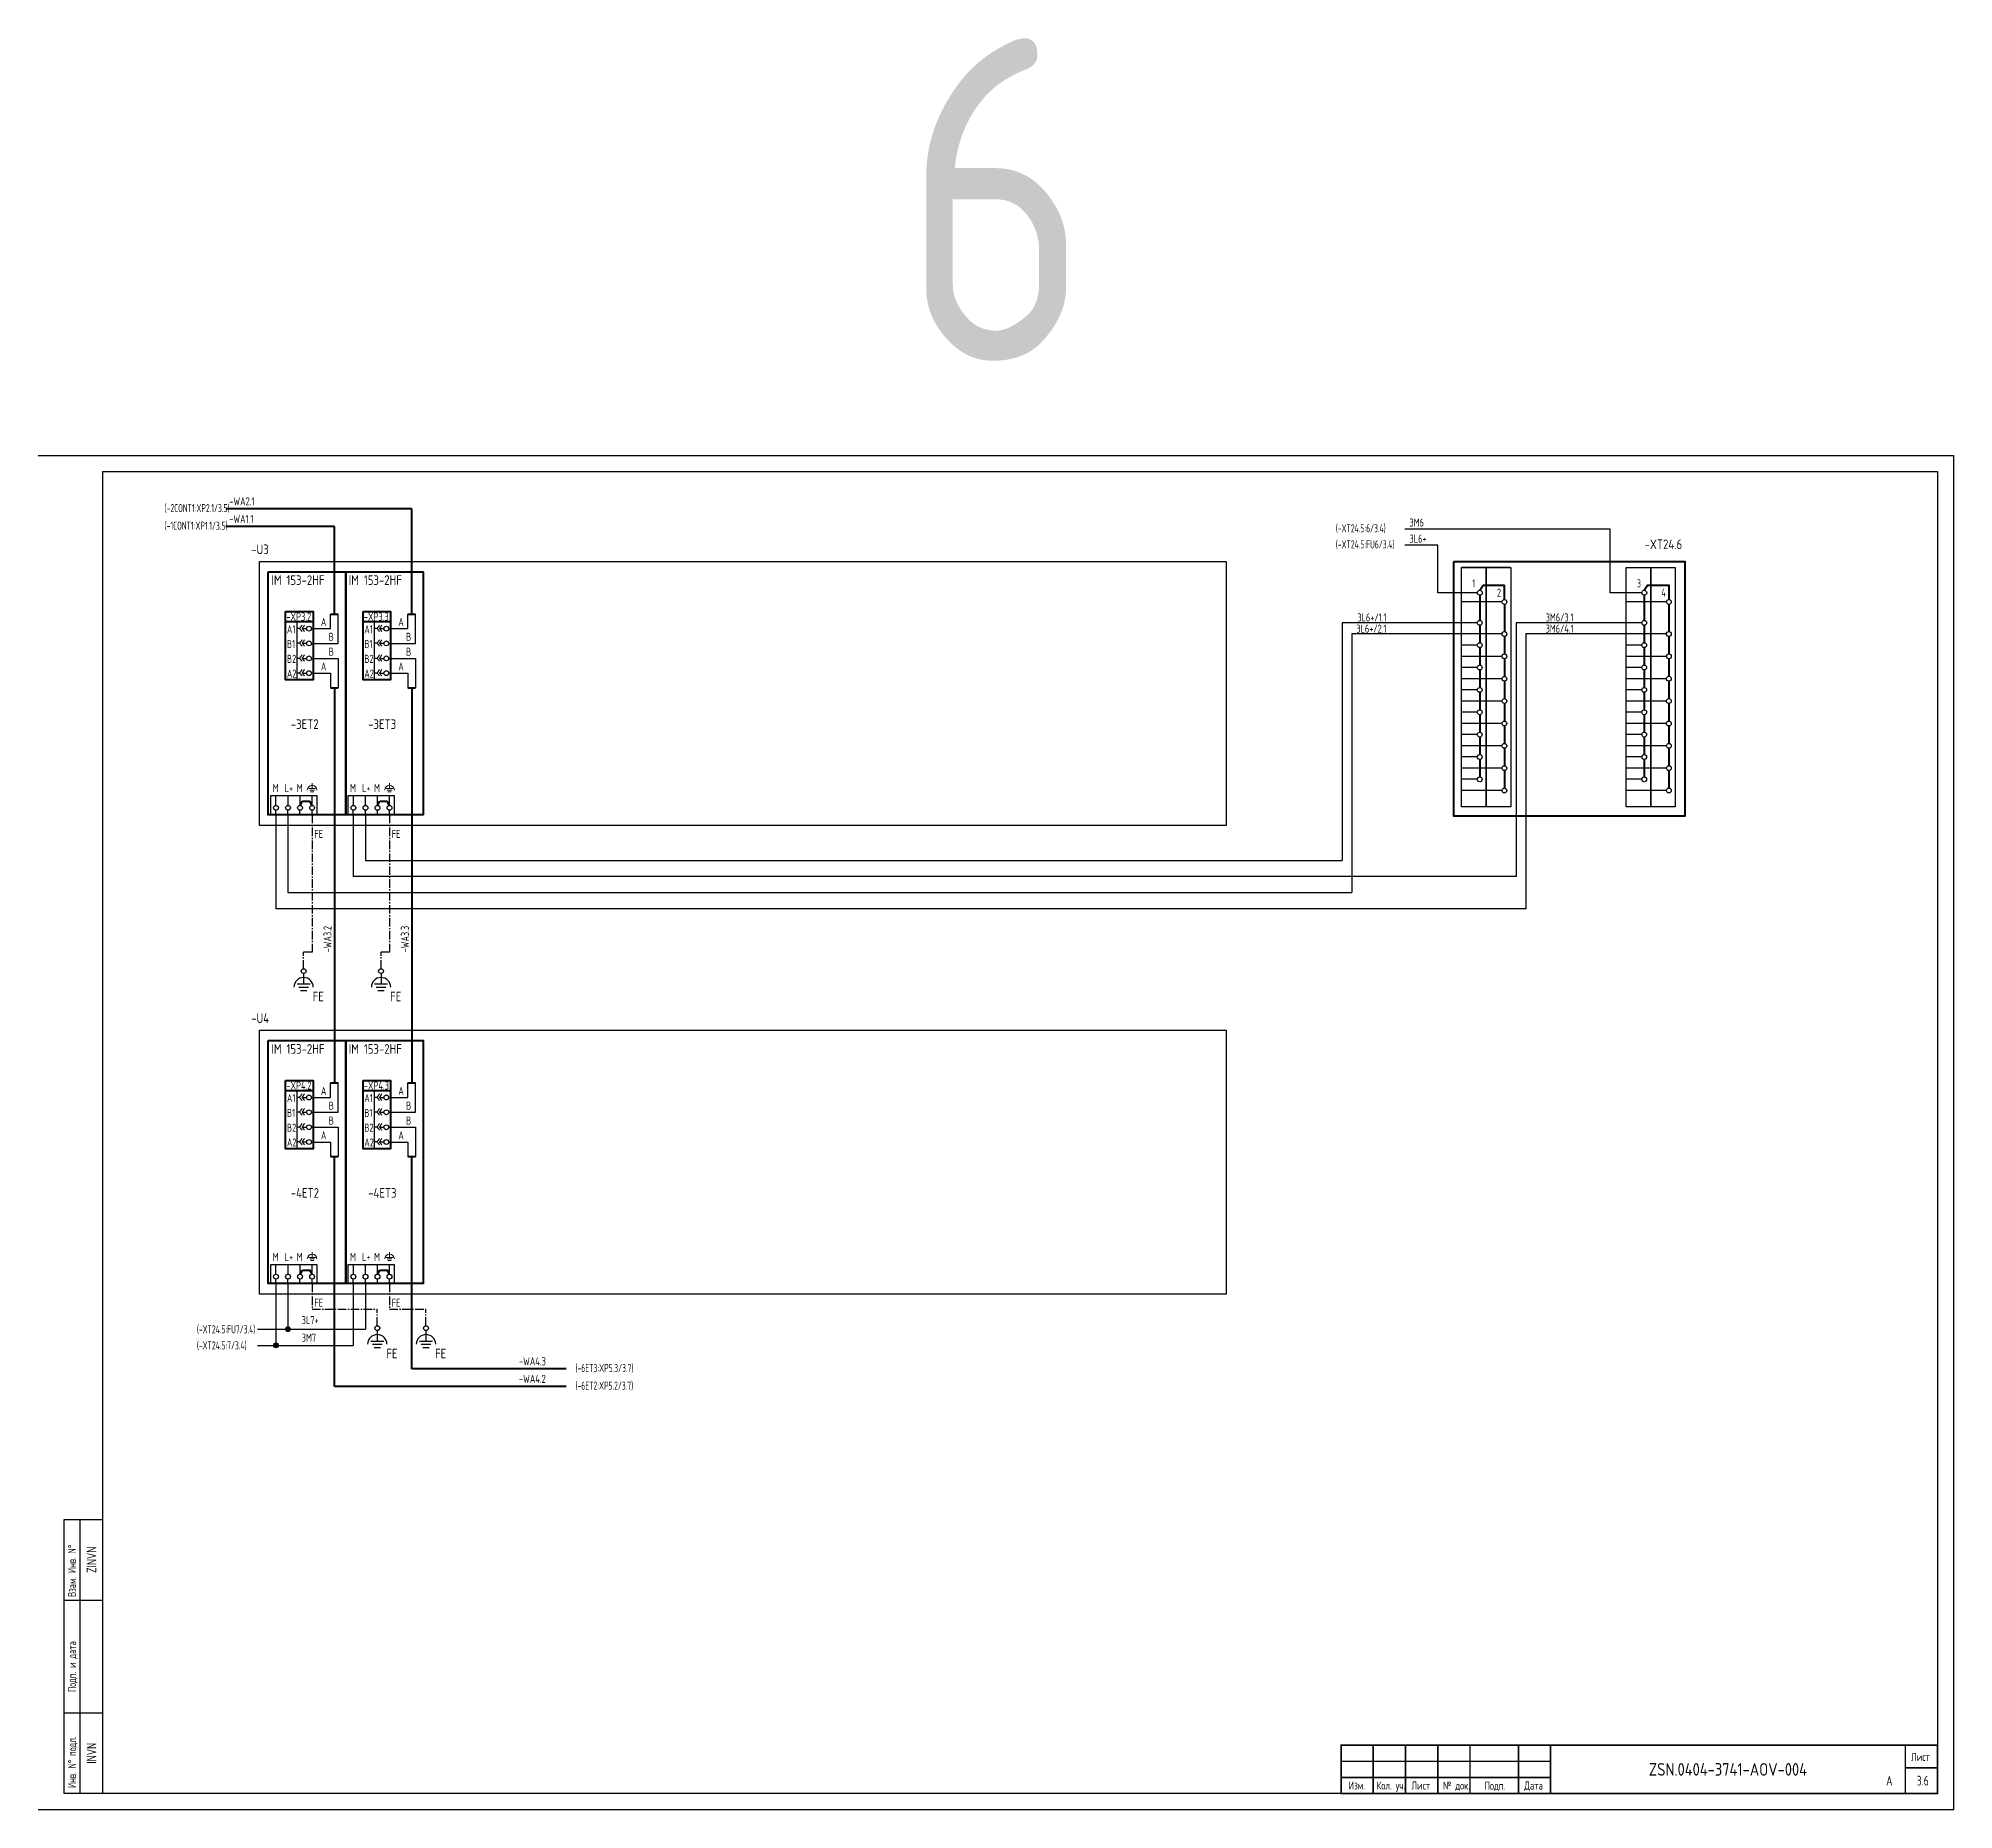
# Model space of a CAD drawing. Header units: millimetres. Extents: x 98 to 20644, y -7467 to -6136.
# Drawn here: x 3068 to 3662, y -7467 to -6918 of the extents above; entities that cross this region are included whole.
import ezdxf
from ezdxf.enums import TextEntityAlignment as Align

# ---------------------------------------------------------------- set-up
doc = ezdxf.new("R2010")
doc.units = ezdxf.units.MM
doc.linetypes.add('3_2012-53-ТКР2.1-2_План$0${ Chain Double-Dash }', pattern=[0])
doc.linetypes.add('EPL_DASHLONGDOT', pattern=[1, 0.66, -0.12, 0.1, -0.12])
for name, color, linetype in [('Временный', 6, 'Continuous'), ('КИА_МАРКИРОВКА', 2, 'Continuous'), ('КИА_НАКЛЕЙКИ', 1, 'Continuous'), ('КИА_РАМКИ-ШТАМПЫ', 7, 'Continuous'), ('ФОРМАТ', 7, 'Continuous')]:
    doc.layers.add(name, color=color, linetype=linetype)
doc.styles.add('GOST-A 3-1', font='', dxfattribs={"height": 3})
doc.styles.add('GOSTA-2.5-1', font='', dxfattribs={"width": 0.9, "height": 2.5})
doc.styles.add('ROMAND0-100', font='romand.shx')
doc.styles.add('ROMANS0-60', font='romans.shx', dxfattribs={"width": 0.6})
doc.styles.add('ROMANS0-70', font='romans.shx', dxfattribs={"width": 0.7})
doc.styles.get('GOST-A 3-1').set_extended_font_data('GOST type A')
doc.styles.get('GOSTA-2.5-1').set_extended_font_data('GOST Type AU')

msp = doc.modelspace()

# ---------------------------------------------------------------- texts
at = {"style": 'GOST-A 3-1'}
for s, height, p in [('6', 100, (3335.86, -7017.74)), ('IM 153-2HF', 3, (3140.29, -7087.26)), ('IM 153-2HF', 3, (3164.29, -7087.26)), ('IM 153-2HF', 3, (3140.29, -7232.66)), ('IM 153-2HF', 3, (3164.29, -7232.66))]:
    msp.add_text(s, height=height, dxfattribs=at).set_placement(p)
at = {"style": 'GOSTA-2.5-1', "width": 0.9}
for s, p in [('-XP3.2', (3144.96, -7098.35)), ('A', (3155.65, -7100.01)), ('-XP3.3', (3168.96, -7098.35)), ('A', (3179.65, -7100.01)), ('B', (3158.05, -7104.59)), ('B', (3182.05, -7104.59)), ('B', (3158.05, -7109.22)), ('B', (3182.05, -7109.22)), ('A', (3155.65, -7113.8)), ('A', (3179.65, -7113.8)), ('-XP4.2', (3144.96, -7243.75)), ('A', (3155.65, -7245.41)), ('-XP4.3', (3168.96, -7243.75)), ('A', (3179.65, -7245.41)), ('B', (3158.05, -7249.99)), ('B', (3158.05, -7254.62)), ('B', (3182.05, -7249.99)), ('B', (3182.05, -7254.62)), ('A', (3155.65, -7259.2)), ('A', (3179.65, -7259.2))]:
    msp.add_text(s, height=2.5, dxfattribs=at).set_placement(p)
at = {"style": 'ROMANS0-70', "width": 0.7}
for s, p in [('Взам. Инв. N%%d', (3080.46, -7401.07)), ('Подп. и дата', (3080.46, -7430.6)), ('Инв. N%%d подл.', (3080.46, -7460.37))]:
    msp.add_text(s, height=2.5, rotation=90, dxfattribs=at).set_placement(p, align=Align.BOTTOM_LEFT)
at = {"style": 'ROMANS0-70', "width": 0.7, "flags": 12}
for tag, p in [('ZINVN', (3084.5, -7389.57)), ('INVN', (3084.5, -7449.57))]:
    msp.add_attdef(tag, text='', height=3, rotation=90, dxfattribs=at).set_placement(p, align=Align.MIDDLE_CENTER)
at = {"layer": 'Временный', "style": 'GOSTA-2.5-1', "width": 0.7}
for s, p in [('(-2CONT1:XP2.1/3.5)', (3107.19, -7064.68)), ('(-1CONT1:XP1.1/3.5)', (3107.19, -7070.13)), ('(-XT24.5:6/3.4)', (3470.38, -7070.93)), ('(-XT24.5:FU6/3.4)', (3470.38, -7075.93)), ('(-XT24.5:FU7/3.4)', (3117.17, -7319.34)), ('(-XT24.5:7/3.4)', (3117.17, -7324.34)), ('(-6ET3:XP5.3/3.7)', (3234.6, -7331.35)), ('(-6ET2:XP5.2/3.7)', (3234.6, -7336.81))]:
    msp.add_text(s, height=2.5, dxfattribs=at).set_placement(p)
at = {"layer": 'КИА_МАРКИРОВКА', "style": 'GOSTA-2.5-1'}
for s, width, p in [('-WA2.1', 0.9, (3127.22, -7062.58)), ('-WA1.1', 0.9, (3127.22, -7068.04)), ('3M6', 0.9, (3493.22, -7069.16)), ('3L6+', 0.9, (3493.22, -7074.16)), ('3L6+/1.1', 0.8, (3477.09, -7098.59)), ('3M6/3.1', 0.8, (3535.49, -7098.59)), ('3L6+/2.1', 0.8, (3476.77, -7102.06)), ('3M6/4.1', 0.8, (3535.47, -7102.06)), ('FE', 0.9, (3153.62, -7165.72)), ('FE', 0.9, (3177.62, -7165.72)), ('FE', 0.9, (3153.62, -7311.12)), ('FE', 0.9, (3177.62, -7311.12)), ('3L7+', 0.9, (3149.68, -7316.5)), ('3M7', 0.9, (3149.68, -7321.96)), ('-WA4.3', 0.9, (3217.07, -7329.26)), ('-WA4.2', 0.9, (3217.07, -7334.71))]:
    msp.add_text(s, height=2.5, dxfattribs=dict(at, width=width)).set_placement(p)
at = {"layer": 'КИА_МАРКИРОВКА', "style": 'GOSTA-2.5-1', "width": 0.9}
for s, p in [('-WA3.2', (3158.93, -7201.22)), ('-WA3.3', (3182.93, -7201.22))]:
    msp.add_text(s, height=2.5, rotation=90, dxfattribs=at).set_placement(p)
at = {"layer": 'КИА_НАКЛЕЙКИ', "style": 'GOST-A 3-1'}
for s, p in [('-XT24.6', (3566.14, -7076.16)), ('-U3', (3134.02, -7077.72)), ('-3ET2', (3146.3, -7131.92)), ('-3ET3', (3170.3, -7131.92)), ('-U4', (3134.02, -7223.12)), ('-4ET2', (3146.3, -7277.31)), ('-4ET3', (3170.3, -7277.31))]:
    msp.add_text(s, height=3, dxfattribs=at).set_placement(p)

# ---------------------------------------------------------------- blocks, each defined once
blk = doc.blocks.new('frm6')
at = {"layer": 'ФОРМАТ'}
blk.add_line((-185, 15), (-120, 15), dxfattribs=at)
at = {"layer": 'ФОРМАТ', "const_width": 0.5}
blk.add_lwpolyline([(-185, 15), (-185, 0), (0, 0), (0, 15)], close=True, dxfattribs=at)
for points in [[(-175, 15), (-175, 0)], [(-165, 15), (-165, 0)], [(-155, 15), (-155, 0)], [(-145, 15), (-145, 0)], [(-130, 15), (-130, 0)], [(-120, 15), (-120, 0)], [(-10, 15), (-10, 0)], [(-185, 10), (-120, 10)], [(-10, 8), (0, 8)], [(-185, 5), (-120, 5)]]:
    blk.add_lwpolyline(points, dxfattribs=at)
at = {"layer": 'ФОРМАТ', "style": 'GOSTA-2.5-1', "width": 0.95}
for s, p in [('Лист', (-8.17, 9.36)), ('Изм.', (-182.63, 0.5)), ('Кол. уч.', (-173.96, 0.5)), ('Лист', (-163.13, 0.5)), ('№ док.', (-153.38, 0.5)), ('Подп.', (-140.5, 0.44)), ('Дата', (-128.17, 0.5))]:
    blk.add_text(s, height=2.5, dxfattribs=at).set_placement(p, align=Align.BOTTOM_LEFT)
at = {"layer": 'ФОРМАТ', "flags": 8}
for tag, style, width, p in [('R2', 'ROMANS0-70', 0.7, (-184.4, 10)), ('QTY2', 'ROMANS0-70', 0.65, (-174.28, 10.29)), ('SH2', 'ROMANS0-70', 0.7, (-164.3, 10)), ('ND2', 'ROMANS0-60', 0.6, (-154.34, 10)), ('SIGN2', 'ROMANS0-70', 0.7, (-144.3, 10)), ('DATE2', 'ROMANS0-70', 0.43, (-129.4, 10)), ('R1', 'ROMANS0-70', 0.7, (-184.4, 5)), ('QTY1', 'ROMANS0-70', 0.65, (-174.28, 5.29)), ('SH1', 'ROMANS0-70', 0.7, (-164.3, 5)), ('ND1', 'ROMANS0-60', 0.6, (-154.34, 5)), ('SIGN1', 'ROMANS0-70', 0.7, (-144.3, 5)), ('DATE1', 'ROMANS0-70', 0.43, (-129.4, 5))]:
    blk.add_attdef(tag, text='', height=3, dxfattribs=dict(at, style=style, width=width)).set_placement(p, align=Align.BOTTOM_LEFT)
at = {"layer": 'ФОРМАТ', "style": 'ROMANS0-70', "width": 0.7, "flags": 8}
blk.add_attdef('SH', text='', height=3, dxfattribs=at).set_placement((-5.16, 3.75), align=Align.MIDDLE_CENTER)
blk = doc.blocks.new('A$C20E20996')
at = {"color": 0}
for p, q in [((-15.02, -33.5), (-15.02, -15.52)), ((-14.27, -17.63), (-15.02, -17.63)), ((-13.53, -17.63), (-12.13, -17.63)), ((-10.63, -17.63), (-10.08, -17.63)), ((-14.27, -22.18), (-15.02, -22.18)), ((-13.53, -22.18), (-12.13, -22.18)), ((-10.63, -22.21), (-10.08, -22.21)), ((-14.27, -26.84), (-15.02, -26.84)), ((-13.53, -26.84), (-12.13, -26.84)), ((-10.63, -26.86), (-10.08, -26.86)), ((-14.27, -31.42), (-15.02, -31.42)), ((-13.53, -31.42), (-12.13, -31.42)), ((-10.63, -31.44), (-10.08, -31.44)), ((-21.61, -72.45), (-21.61, -69.42)), ((-17.87, -72.45), (-17.87, -69.42)), ((-14.14, -72.45), (-14.14, -69.42)), ((-10.41, -72.45), (-10.41, -69.42)), ((-21.63, -75.35), (-21.63, -73.95)), ((-17.9, -75.35), (-17.9, -73.95)), ((-14.17, -75.35), (-14.17, -73.95)), ((-10.43, -75.35), (-10.43, -73.95))]:
    blk.add_line(p, q, dxfattribs=at)
at = {"lineweight": 18}
for p, q in [((-13.53, -16.52), (-14.27, -17.63)), ((-14.27, -17.63), (-13.53, -18.52)), ((-12.78, -16.52), (-13.53, -17.63)), ((-13.53, -17.63), (-12.78, -18.52)), ((-13.53, -21.07), (-14.27, -22.18)), ((-14.27, -22.18), (-13.53, -23.07)), ((-12.78, -21.07), (-13.53, -22.18)), ((-13.53, -22.18), (-12.78, -23.07)), ((-13.53, -25.73), (-14.27, -26.84)), ((-14.27, -26.84), (-13.53, -27.73)), ((-12.78, -25.73), (-13.53, -26.84)), ((-13.53, -26.84), (-12.78, -27.73)), ((-13.53, -30.31), (-14.27, -31.42)), ((-14.27, -31.42), (-13.53, -32.31)), ((-12.78, -30.31), (-13.53, -31.42)), ((-13.53, -31.42), (-12.78, -32.31))]:
    blk.add_line(p, q, dxfattribs=at)
at = {"color": 0, "lineweight": 40}
for p, q in [((-14.14, -72.45), (-13.43, -71.17)), ((-13.43, -71.17), (-11.12, -71.17)), ((-10.41, -72.45), (-11.12, -71.17))]:
    blk.add_line(p, q, dxfattribs=at)
at = {"color": 0, "lineweight": 20}
for p, q in [((-11.4, -67.21), (-9.4, -67.21)), ((-11.15, -67.71), (-9.65, -67.71)), ((-10.9, -68.21), (-9.9, -68.21)), ((-10.4, -65.58), (-10.4, -66.21)), ((-10.4, -66.21), (-10.4, -67.21))]:
    blk.add_line(p, q, dxfattribs=at)
at = {"color": 0, "lineweight": 40}
for points in [[(-24, 0), (0, 0), (0, -75.35), (-24, -75.35)], [(-18.62, -12.36), (-10.08, -12.36), (-10.08, -33.5), (-18.62, -33.5)], [(-18.62, -12.36), (-10.08, -12.36), (-10.08, -15.52), (-18.62, -15.52)]]:
    blk.add_lwpolyline(points, close=True, dxfattribs=at)
at = {"color": 0}
blk.add_lwpolyline([(-23.2, -69.42), (-8.92, -69.42), (-8.92, -75.35), (-23.2, -75.35)], close=True, dxfattribs=at)
for centre in [(-11.38, -17.63), (-11.38, -22.21), (-11.38, -26.86), (-11.38, -31.44), (-21.61, -73.2), (-17.87, -73.2), (-14.14, -73.2), (-10.41, -73.2)]:
    blk.add_circle(centre, 0.75, dxfattribs=at)
at = {"color": 0, "lineweight": 20}
blk.add_arc((-10.4, -67.71), 1.5, 0, 180, dxfattribs=at)
at = {"style": 'GOSTA-2.5-1', "width": 0.9}
for s, p in [('A1', (-18.22, -19.08)), ('B1', (-18.22, -23.66)), ('B2', (-18.22, -28.24)), ('A2', (-18.22, -32.82)), ('M', (-22.64, -68.32)), ('L+', (-18.91, -68.32)), ('M', (-15.18, -68.32))]:
    blk.add_text(s, height=2.5, dxfattribs=at).set_placement(p)
blk = doc.blocks.new('A$C47F53D31')
at = {"color": 0}
blk.add_line((6.19, 122.58), (-8.81, 122.58), dxfattribs=at)
for p, q in [((-3.94, 114.73), (-8.81, 114.73)), ((47.07, 114.73), (42.2, 114.73)), ((3.7, 111.88), (-8.81, 111.88)), ((54.71, 111.88), (42.2, 111.88)), ((-3.95, 105.41), (-8.82, 105.41)), ((3.69, 101.94), (-8.81, 101.94)), ((47.06, 105.41), (42.19, 105.41)), ((54.7, 101.94), (42.2, 101.94)), ((-3.95, 98.47), (-8.81, 98.47)), ((47.06, 98.47), (42.2, 98.47)), ((3.69, 95), (-8.81, 95)), ((-3.95, 91.54), (-8.81, 91.54)), ((54.71, 95), (42.2, 95)), ((47.06, 91.54), (42.2, 91.54)), ((3.69, 88.07), (-8.81, 88.07)), ((-3.95, 84.6), (-8.81, 84.6)), ((54.7, 88.07), (42.2, 88.07)), ((47.06, 84.6), (42.2, 84.6)), ((3.69, 81.14), (-8.81, 81.14)), ((-3.95, 77.67), (-8.81, 77.67)), ((54.7, 81.14), (42.2, 81.14)), ((47.06, 77.67), (42.2, 77.67)), ((3.69, 74.2), (-8.81, 74.2)), ((54.7, 74.2), (42.2, 74.2)), ((-3.95, 70.74), (-8.81, 70.74)), ((3.69, 67.27), (-8.81, 67.27)), ((47.06, 70.74), (42.2, 70.74)), ((54.71, 67.27), (42.2, 67.27)), ((-3.95, 63.8), (-8.81, 63.8)), ((3.69, 60.34), (-8.81, 60.34)), ((47.06, 63.8), (42.2, 63.8)), ((54.71, 60.34), (42.2, 60.34)), ((-3.95, 56.87), (-8.81, 56.87)), ((47.06, 56.87), (42.2, 56.87)), ((3.69, 53.4), (-8.81, 53.4)), ((54.71, 53.4), (42.2, 53.4))]:
    blk.add_line(p, q)
at = {"lineweight": 40, "ltscale": 4}
for p, q in [((-3.19, 113.98), (-3.2, 106.16)), ((47.82, 113.98), (47.81, 106.16)), ((4.45, 111.13), (4.44, 102.69)), ((55.46, 111.13), (55.45, 102.69)), ((-3.2, 104.66), (-3.2, 99.22)), ((4.44, 101.19), (4.44, 95.75)), ((47.81, 104.66), (47.81, 99.22)), ((55.45, 101.19), (55.45, 95.75)), ((-3.2, 97.72), (-3.2, 92.29)), ((47.81, 97.72), (47.81, 92.29)), ((-3.2, 90.79), (-3.2, 85.35)), ((4.44, 94.25), (4.44, 88.82)), ((47.81, 90.79), (47.81, 85.35)), ((55.46, 94.25), (55.46, 88.82)), ((-3.2, 83.85), (-3.2, 78.42)), ((4.44, 87.32), (4.44, 81.89)), ((47.81, 83.85), (47.81, 78.42)), ((55.45, 87.32), (55.45, 81.89)), ((4.44, 80.39), (4.44, 74.95)), ((55.45, 80.39), (55.45, 74.95)), ((-3.2, 76.92), (-3.2, 71.49)), ((4.44, 73.45), (4.44, 68.02)), ((47.81, 76.92), (47.81, 71.49)), ((55.45, 73.45), (55.45, 68.02)), ((-3.2, 69.99), (-3.2, 64.55)), ((4.44, 66.52), (4.44, 61.09)), ((47.81, 69.99), (47.81, 64.55)), ((55.46, 66.52), (55.46, 61.09)), ((-3.2, 63.05), (-3.2, 57.62)), ((4.44, 59.59), (4.44, 54.15)), ((47.81, 63.05), (47.81, 57.62)), ((55.46, 59.59), (55.46, 54.15))]:
    blk.add_line(p, q, dxfattribs=at)
at = {"color": 1, "lineweight": 40, "ltscale": 4}
for p, q in [((-3.19, 115.48), (-2.19, 117.06)), ((-2.19, 117.06), (4.45, 117.06)), ((4.45, 112.63), (4.45, 117.06))]:
    blk.add_line(p, q, dxfattribs=at)
at = {"color": 0, "lineweight": 40}
blk.add_lwpolyline([(-11.22, 124.45), (60.39, 124.45), (60.39, 45.49), (-11.22, 45.49)], close=True, dxfattribs=at)
for points in [[(-1.19, 122.58), (-1.19, 48.33), (-8.81, 48.33), (-8.81, 122.58)], [(6.44, 122.58), (6.44, 48.33), (-1.19, 48.33), (-1.19, 122.58)], [(49.82, 122.58), (49.82, 48.33), (42.2, 48.33), (42.2, 122.58)], [(57.45, 122.58), (57.45, 48.33), (49.82, 48.33), (49.82, 122.58)]]:
    blk.add_lwpolyline(points, close=True)
at = {"color": 4, "lineweight": 40}
blk.add_lwpolyline([(47.82, 115.48), (48.82, 117.06), (55.46, 117.06), (55.46, 112.63)], dxfattribs=at)
for centre in [(-3.19, 114.73), (47.82, 114.73), (4.45, 111.88), (55.46, 111.88), (-3.2, 105.41), (4.44, 101.94), (47.81, 105.41), (55.45, 101.94), (-3.2, 98.47), (4.44, 95), (47.81, 98.47), (55.46, 95), (-3.2, 91.54), (47.81, 91.54), (-3.2, 84.6), (4.44, 88.07), (47.81, 84.6), (55.45, 88.07), (-3.2, 77.67), (4.44, 81.14), (47.81, 77.67), (55.45, 81.14), (-3.2, 70.74), (4.44, 74.2), (47.81, 70.74), (55.45, 74.2), (4.44, 67.27), (55.46, 67.27), (-3.2, 63.8), (4.44, 60.34), (47.81, 63.8), (55.46, 60.34), (-3.2, 56.87), (4.44, 53.4), (47.81, 56.87), (55.46, 53.4)]:
    blk.add_circle(centre, 0.75)
at = {"style": 'GOSTA-2.5-1', "width": 0.9}
for s, p in [('1', (-5.51, 116.37)), ('3', (45.5, 116.37)), ('2', (2.12, 113.52)), ('4', (53.13, 113.52))]:
    blk.add_text(s, height=2.5, dxfattribs=at).set_placement(p)
blk = doc.blocks.new('A$C2BF74EC9')
at = {"color": 0}
for p, q in [((0, 6.39), (4, 6.39)), ((2, 8.39), (2, 6.39)), ((0.5, 5.39), (3.5, 5.39)), ((1, 4.39), (3, 4.39))]:
    blk.add_line(p, q, dxfattribs=at)
at = {"style": 'GOST-A 3-1'}
blk.add_text('FE', height=3, dxfattribs=at).set_placement((4.81, 1))
blk = doc.blocks.new('A$C2EC3666A')
h = blk.add_hatch(color=7)
h.dxf.hatch_style = 1
edge = h.paths.add_edge_path()
edge.add_arc((0, 0), 0.75, 0, 360)
at = {"color": 0}
blk.add_circle((0, 0), 0.75, dxfattribs=at)

# ---------------------------------------------------------------- linework, layer by layer
for p, q in [((3068, -7047.07), (3662, -7047.07)), ((3662, -7467.07), (3662, -7047.07)), ((3088, -7052.07), (3657, -7052.07)), ((3088, -7462.07), (3088, -7052.07)), ((3657, -7052.07), (3657, -7462.07)), ((3076, -7462.07), (3076, -7377.07)), ((3076, -7377.07), (3088, -7377.07)), ((3081, -7462.07), (3081, -7377.07)), ((3076, -7402.07), (3088, -7402.07)), ((3076, -7437.07), (3088, -7437.07)), ((3081, -7437.07), (3088, -7437.07)), ((3088, -7462.07), (3076, -7462.07)), ((3657, -7462.07), (3088, -7462.07)), ((3662, -7467.07), (3068, -7467.07))]:
    msp.add_line(p, q)
at = {"color": 6, "lineweight": 40}
for p, q in [((3183.82, -7063.7), (3126.19, -7063.7)), ((3183.82, -7096.29), (3183.82, -7063.7)), ((3159.82, -7069.16), (3126.19, -7069.16)), ((3159.82, -7096.29), (3159.82, -7069.16)), ((3158.62, -7096.29), (3161.01, -7096.29)), ((3182.62, -7096.29), (3185.01, -7096.29)), ((3158.62, -7119.12), (3161.01, -7119.12)), ((3159.82, -7119.12), (3159.82, -7241.68)), ((3182.62, -7119.12), (3185.01, -7119.12)), ((3183.82, -7119.12), (3183.82, -7241.68)), ((3158.62, -7241.68), (3161.01, -7241.68)), ((3182.62, -7241.68), (3185.01, -7241.68)), ((3158.62, -7264.54), (3161.01, -7264.54)), ((3159.82, -7335.83), (3159.82, -7264.54)), ((3182.62, -7264.54), (3185.01, -7264.54)), ((3183.82, -7330.38), (3183.82, -7264.54)), ((3231.67, -7335.83), (3159.82, -7335.83)), ((3231.67, -7330.38), (3183.82, -7330.38))]:
    msp.add_line(p, q, dxfattribs=at)
at = {"color": 4}
for p, q in [((3555.42, -7069.95), (3491.77, -7069.95)), ((3555.42, -7089.68), (3555.42, -7069.95)), ((3560.42, -7089.68), (3555.42, -7089.68)), ((3560.42, -7099), (3526.34, -7099)), ((3526.34, -7099), (3526.34, -7177.68)), ((3560.42, -7102.47), (3529.34, -7102.47)), ((3529.34, -7102.47), (3529.34, -7187.68)), ((3141.69, -7158.53), (3141.69, -7187.68)), ((3165.69, -7158.53), (3165.69, -7177.68)), ((3526.34, -7177.68), (3165.69, -7177.68)), ((3529.34, -7187.68), (3141.69, -7187.68)), ((3141.69, -7303.92), (3141.69, -7323.07)), ((3165.69, -7303.92), (3165.69, -7323.07)), ((3135.96, -7323.07), (3165.69, -7323.07))]:
    msp.add_line(p, q, dxfattribs=at)
at = {"color": 1}
for p, q in [((3502, -7074.95), (3491.77, -7074.95)), ((3502, -7089.68), (3502, -7074.95)), ((3509.41, -7089.68), (3502, -7089.68)), ((3509.4, -7099), (3472.31, -7099)), ((3472.31, -7099), (3472.31, -7172.68)), ((3475.31, -7102.47), (3475.31, -7182.68)), ((3509.41, -7102.47), (3475.31, -7102.47)), ((3145.42, -7158.53), (3145.42, -7182.68)), ((3169.42, -7158.53), (3169.42, -7172.68)), ((3169.42, -7172.68), (3472.31, -7172.68)), ((3145.42, -7182.68), (3475.31, -7182.68)), ((3145.42, -7303.92), (3145.42, -7318.07)), ((3169.42, -7303.92), (3169.42, -7318.07)), ((3135.96, -7318.07), (3169.42, -7318.07))]:
    msp.add_line(p, q, dxfattribs=at)
at = {"color": 0}
for p, q in [((3158.62, -7100.81), (3158.62, -7096.29)), ((3161.01, -7105.39), (3161.01, -7096.29)), ((3182.62, -7100.81), (3182.62, -7096.29)), ((3185.01, -7105.39), (3185.01, -7096.29)), ((3153.24, -7100.81), (3158.62, -7100.81)), ((3177.24, -7100.81), (3182.62, -7100.81)), ((3153.24, -7105.39), (3161.01, -7105.39)), ((3153.24, -7110.02), (3161.01, -7110.02)), ((3161.01, -7110.02), (3161.01, -7119.12)), ((3177.24, -7105.39), (3185.01, -7105.39)), ((3177.24, -7110.02), (3185.01, -7110.02)), ((3185.01, -7110.02), (3185.01, -7119.12)), ((3153.24, -7114.6), (3158.62, -7114.6)), ((3158.62, -7114.6), (3158.62, -7119.12)), ((3177.24, -7114.6), (3182.62, -7114.6)), ((3182.62, -7114.6), (3182.62, -7119.12)), ((3150.28, -7207.76), (3150.28, -7209.01)), ((3174.28, -7207.76), (3174.28, -7209.01)), ((3153.24, -7246.2), (3158.62, -7246.2)), ((3158.62, -7246.2), (3158.62, -7241.68)), ((3161.01, -7250.78), (3161.01, -7241.68)), ((3177.24, -7246.2), (3182.62, -7246.2)), ((3182.62, -7246.2), (3182.62, -7241.68)), ((3185.01, -7250.78), (3185.01, -7241.68)), ((3187.32, -7241.89), (3187.32, -7289.56)), ((3153.24, -7250.78), (3161.01, -7250.78)), ((3177.24, -7250.78), (3185.01, -7250.78)), ((3153.24, -7255.44), (3161.01, -7255.44)), ((3161.01, -7255.44), (3161.01, -7264.54)), ((3177.24, -7255.44), (3185.01, -7255.44)), ((3185.01, -7255.44), (3185.01, -7264.54)), ((3153.24, -7260.02), (3158.62, -7260.02)), ((3158.62, -7260.02), (3158.62, -7264.54)), ((3177.24, -7260.02), (3182.62, -7260.02)), ((3182.62, -7260.02), (3182.62, -7264.54)), ((3173.13, -7318.48), (3173.13, -7319.73)), ((3188.23, -7318.48), (3188.23, -7319.73))]:
    msp.add_line(p, q, dxfattribs=at)
at = {"color": 3, "linetype": 'EPL_DASHLONGDOT', "lineweight": 25, "ltscale": 4}
for p, q in [((3152.88, -7158.53), (3152.88, -7201.17)), ((3176.88, -7158.53), (3176.88, -7201.17)), ((3150.28, -7206.26), (3150.28, -7201.17)), ((3152.88, -7201.17), (3150.28, -7201.17)), ((3174.28, -7206.26), (3174.28, -7201.17)), ((3176.88, -7201.17), (3174.28, -7201.17)), ((3152.88, -7303.92), (3152.88, -7311.89)), ((3176.88, -7303.92), (3176.88, -7311.89)), ((3152.88, -7311.89), (3173.13, -7311.89)), ((3173.13, -7316.98), (3173.13, -7311.89)), ((3176.88, -7311.89), (3188.23, -7311.89)), ((3188.23, -7316.98), (3188.23, -7311.89))]:
    msp.add_line(p, q, dxfattribs=at)
at = {"color": 0, "linetype": '3_2012-53-ТКР2.1-2_План$0${ Chain Double-Dash }', "ltscale": 5}
for p, q in [((3136.62, -7225.35), (3436.4, -7225.35)), ((3136.62, -7307.24), (3136.62, -7225.35)), ((3436.4, -7225.35), (3436.4, -7307.24)), ((3436.4, -7307.24), (3136.62, -7307.24))]:
    msp.add_line(p, q, dxfattribs=at)
msp.add_lwpolyline([(3136.62, -7079.95), (3436.4, -7079.95), (3436.4, -7161.85), (3136.62, -7161.85)], close=True, dxfattribs=at)
at = {"color": 0}
for centre in [(3150.28, -7207.01), (3174.28, -7207.01), (3173.13, -7317.73), (3188.23, -7317.73)]:
    msp.add_circle(centre, 0.75, dxfattribs=at)
for centre in [(3150.28, -7212.01), (3174.28, -7212.01), (3173.13, -7322.73), (3188.23, -7322.73)]:
    msp.add_arc(centre, 3, 0, 180, dxfattribs=at)

# ---------------------------------------------------------------- block references
for name, p in [('A$C47F53D31', (3518.22, -7204.41)), ('A$C20E20996', (3163.32, -7083.18)), ('A$C20E20996', (3187.32, -7083.18)), ('A$C2BF74EC9', (3148.28, -7217.4)), ('A$C2BF74EC9', (3172.28, -7217.4)), ('A$C20E20996', (3163.32, -7228.58)), ('A$C20E20996', (3187.32, -7228.58)), ('A$C2EC3666A', (3145.42, -7318.07)), ('A$C2EC3666A', (3141.69, -7323.07)), ('A$C2BF74EC9', (3171.13, -7328.12)), ('A$C2BF74EC9', (3186.23, -7328.12))]:
    msp.add_blockref(name, p, dxfattribs=at)
at = {"layer": 'КИА_РАМКИ-ШТАМПЫ'}
ref = msp.add_blockref('frm6', (3657, -7462.07), dxfattribs=at)
ref.add_attrib('TITLE', 'ZSN.0404-3741-AOV-004', dxfattribs={"layer": '0', "height": 3.9, "style": 'ROMAND0-100', "width": 0.8, "flags": 8}).set_placement((3592, -7454.57), align=Align.MIDDLE_CENTER)
ref.add_attrib('SH', '3.6', dxfattribs={"layer": '0', "height": 3, "style": 'ROMANS0-70', "width": 0.7, "flags": 8}).set_placement((3652.4, -7458.07), align=Align.MIDDLE_CENTER)
ref.add_attrib('REV', 'А', dxfattribs={"layer": '0', "height": 3, "style": 'ROMANS0-70', "width": 0.7, "flags": 8}).set_placement((3642.03, -7458.09), align=Align.MIDDLE_CENTER)

msp.set_redraw_order([(e.dxf.handle, doc.entitydb.next_handle()) for e in msp.query("TEXT MTEXT ATTDEF DIMENSION ARC_DIMENSION")])  # texts and dimensions are drawn at this point

doc.saveas('drawing.dxf')
